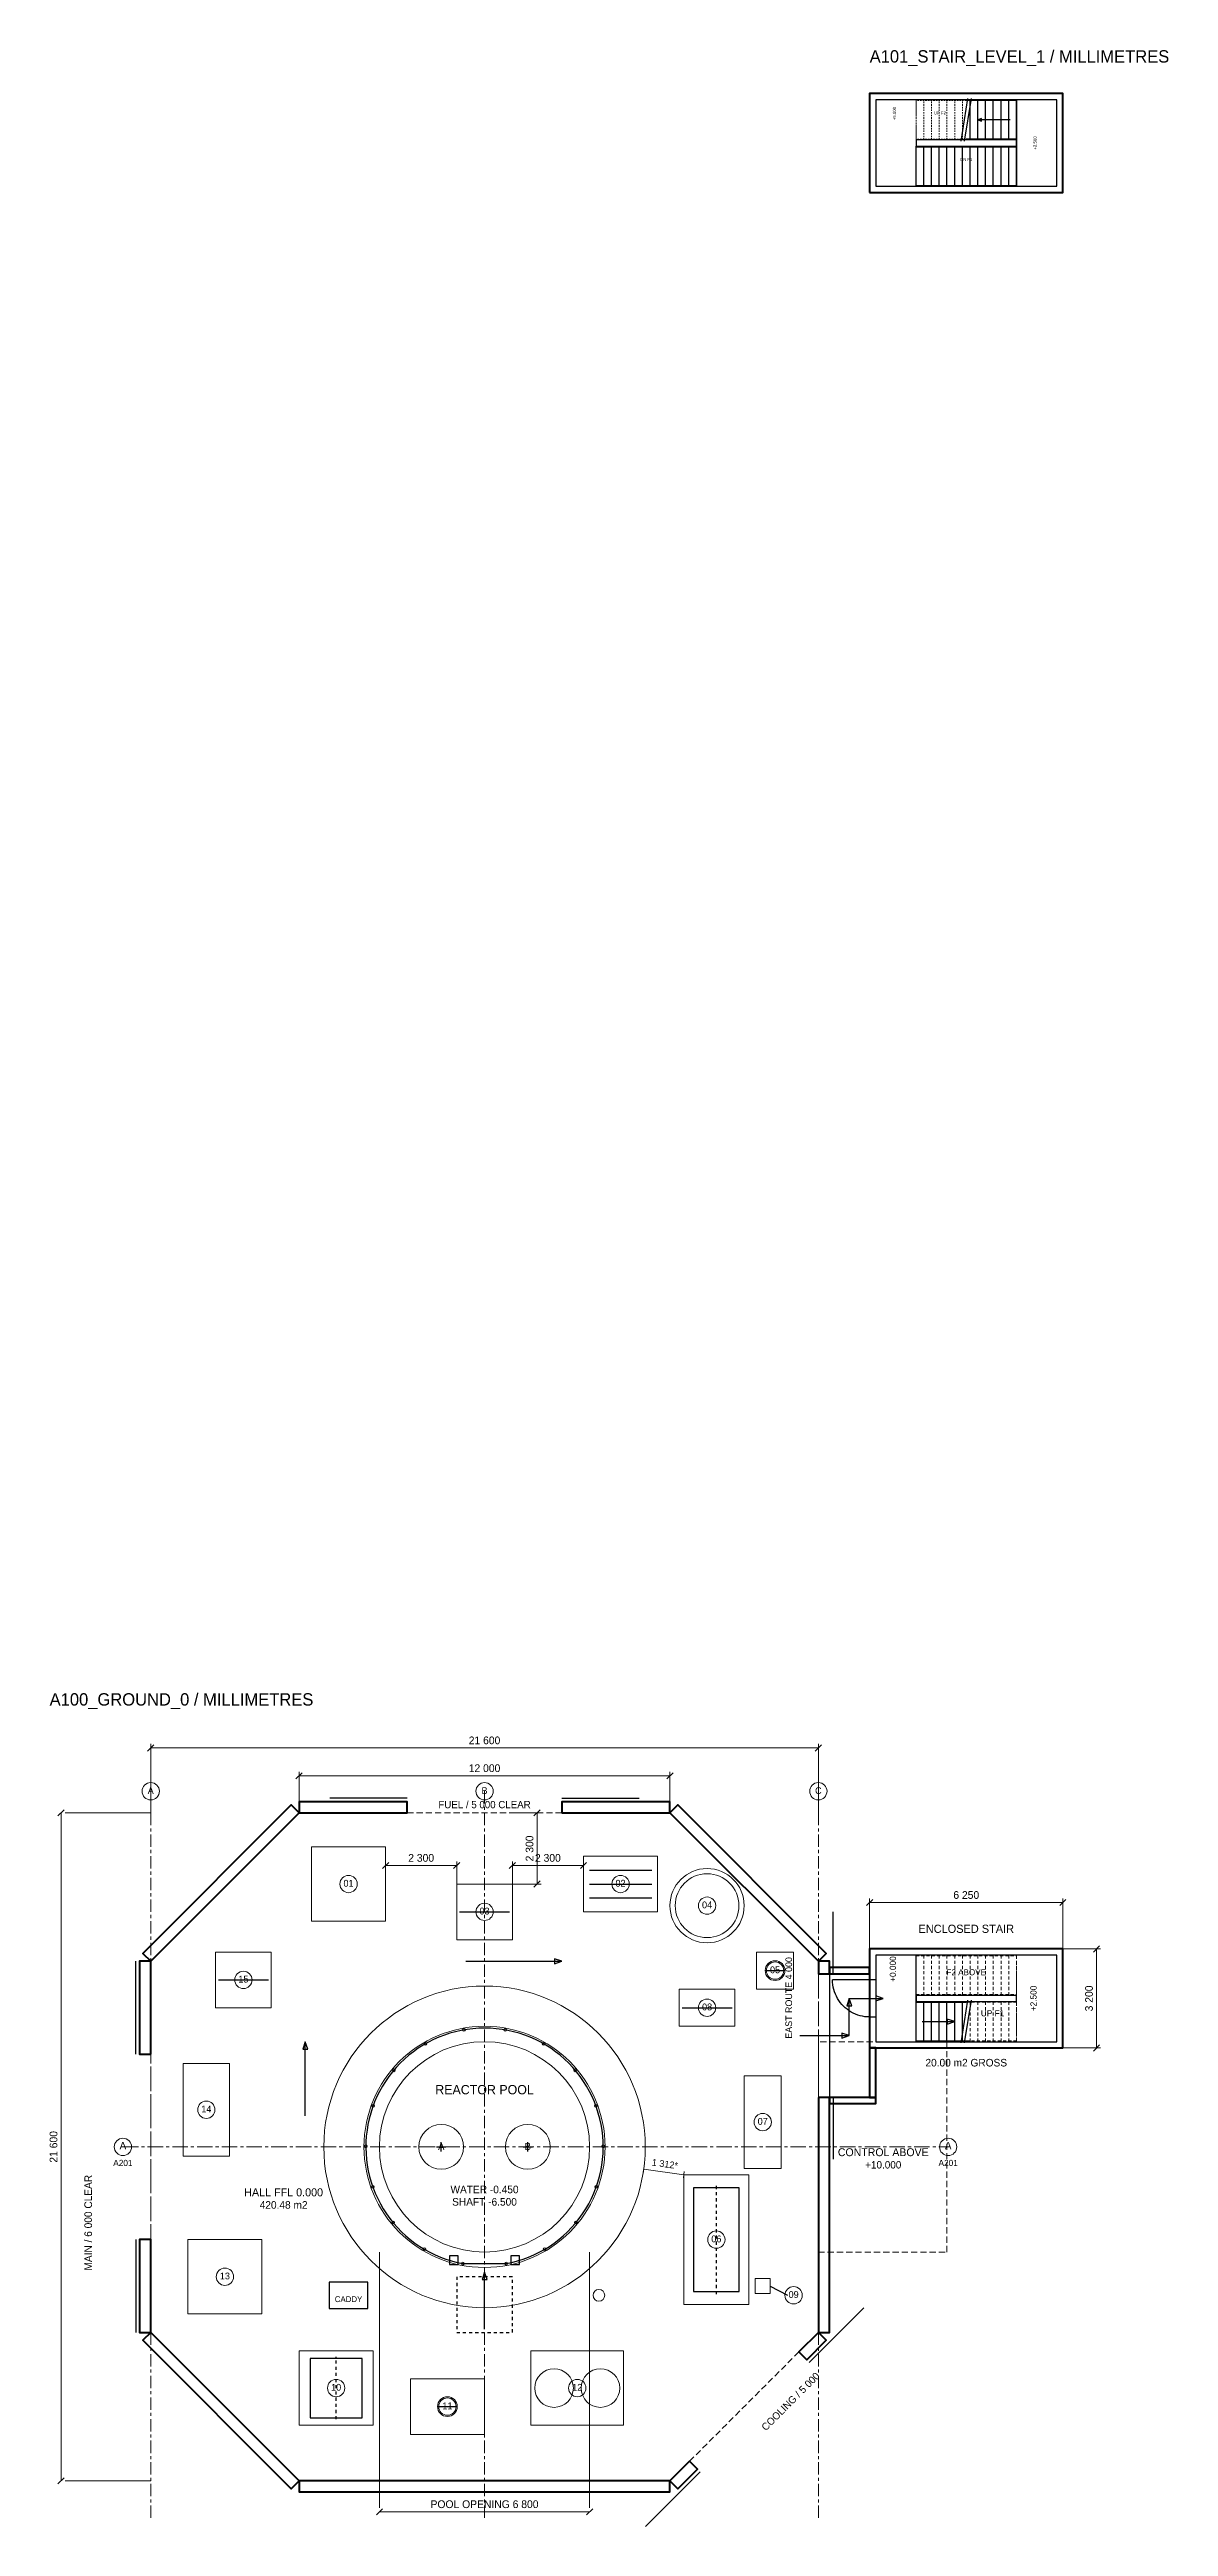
# Model space of a CAD drawing. Header units: millimetres. Extents: x -14174 to 142128, y -12275 to 248951.
# Drawn here: x -14074 to 22128, y -12275 to 67821 of the extents above; entities that cross this region are included whole.
import ezdxf
from ezdxf.enums import TextEntityAlignment as Align

# ---------------------------------------------------------------- set-up
doc = ezdxf.new("R2010")
doc.units = ezdxf.units.MM
for name, pattern in [('DASH_100_1.2_0.7', [190, 120, -70]), ('DASH_100_1_0.7', [170, 100, -70]), ('DASH_100_1_1', [200, 100, -100]), ('DASH_100_2_1', [300, 200, -100]), ('DASH_100_4_1_1_1', [700, 400, -100, 100, -100]), ('DASH_100_5_1_1_1', [800, 500, -100, 100, -100]), ('DASH_50_1.2_0.7', [95, 60, -35]), ('DASH_50_1_0.7', [85, 50, -35]), ('DASHED', [1.524, 1.27, -0.254])]:
    doc.linetypes.add(name, pattern=pattern)
for name, color, linetype, lineweight in [('A-ANNO', 7, 'Continuous', 18), ('A-DIMS', 8, 'Continuous', 13), ('A-DOOR', 7, 'Continuous', 25), ('A-EQUIP', 3, 'Continuous', 18), ('A-HIDDEN', 8, 'DASHED', 13), ('A-OUTLINE', 7, 'Continuous', 25), ('A-ROUTE', 30, 'Continuous', 25), ('A-WALL', 8, 'Continuous', 50)]:
    doc.layers.add(name, color=color, linetype=linetype, lineweight=lineweight)

msp = doc.modelspace()

# ---------------------------------------------------------------- texts
at = {"layer": 'A-ANNO'}
for s, p in [('A101_STAIR_LEVEL_1 / MILLIMETRES', (12460, 67400)), ('A100_GROUND_0 / MILLIMETRES', (-14070, 14270))]:
    msp.add_text(s, height=400, dxfattribs=at).set_placement(p)

# ---------------------------------------------------------------- blocks, each defined once
blk = doc.blocks.new('A100_GROUND_0')
at = {"layer": 'A-DIMS'}
for p, q in [((-10900, 12800), (-10700, 13000)), ((-10800, 10800), (-10800, 13030)), ((-10800, 12900), (10800, 12900)), ((10700, 12800), (10900, 13000)), ((10800, 10800), (10800, 13030)), ((-6100, 11900), (-5900, 12100)), ((-6000, 10800), (-6000, 12130)), ((5900, 11900), (6100, 12100)), ((6000, 10800), (6000, 12130)), ((-6000, 12000), (6000, 12000)), ((-13800, 10700), (-13600, 10900)), ((-13700, -10800), (-13700, 10800)), ((-10800, 10800), (-13570, 10800)), ((900, 10800), (1830, 10800)), ((1600, 10700), (1800, 10900)), ((1700, 8500), (1700, 10800)), ((-3300, 9000), (-3100, 9200)), ((-3200, 8500), (-3200, 9230)), ((-3200, 9100), (-900, 9100)), ((-1000, 9000), (-800, 9200)), ((-900, 8500), (-900, 9230)), ((800, 9000), (1000, 9200)), ((900, 8500), (900, 9230)), ((900, 9100), (3200, 9100)), ((3100, 9000), (3300, 9200)), ((3200, 8500), (3200, 9230)), ((900, 8500), (1830, 8500)), ((1600, 8400), (1800, 8600)), ((12460, 6400), (12460, 8030)), ((18710, 6400), (18710, 8030)), ((12360, 7800), (12560, 8000)), ((12460, 7900), (18710, 7900)), ((18610, 7800), (18810, 8000)), ((19700, 6300), (19900, 6500)), ((18710, 6400), (19930, 6400)), ((19800, 3200), (19800, 6400)), ((19700, 3100), (19900, 3300)), ((18710, 3200), (19930, 3200)), ((5164, -620), (5136, -818)), ((5150, -719), (6450, -900)), ((6464, -801), (6436, -999)), ((-3400, -3400), (-3400, -11670)), ((3400, -3400), (3400, -11670)), ((-13800, -10900), (-13600, -10700)), ((-10800, -10800), (-13570, -10800)), ((-3500, -11900), (-3300, -11700)), ((-3400, -11800), (3400, -11800)), ((3300, -11900), (3500, -11700))]:
    blk.add_line(p, q, dxfattribs=at)
at = {"layer": 'A-DOOR'}
blk.add_line((12460, 5400), (11260, 5400), dxfattribs=at)
at = {"layer": 'A-EQUIP'}
for points in [[(-5600, 7300), (-3200, 7300), (-3200, 9700), (-5600, 9700)], [(3200, 7600), (5600, 7600), (5600, 9400), (3200, 9400)], [(-900, 6700), (900, 6700), (900, 8500), (-900, 8500)], [(-8700, 4500), (-6900, 4500), (-6900, 6300), (-8700, 6300)], [(8800, 5100), (10000, 5100), (10000, 6300), (8800, 6300)], [(6300, 3900), (8100, 3900), (8100, 5100), (6300, 5100)], [(-9750, -300), (-8250, -300), (-8250, 2700), (-9750, 2700)], [(8400, -700), (9600, -700), (9600, 2300), (8400, 2300)], [(6450, -5100), (8550, -5100), (8550, -900), (6450, -900)], [(-9600, -5400), (-7200, -5400), (-7200, -3000), (-9600, -3000)], [(8760, -4740), (9240, -4740), (9240, -4260), (8760, -4260)], [(-6000, -9000), (-3600, -9000), (-3600, -6600), (-6000, -6600)], [(1500, -9000), (4500, -9000), (4500, -6600), (1500, -6600)], [(-2400, -9300), (0, -9300), (0, -7500), (-2400, -7500)]]:
    blk.add_lwpolyline(points, close=True, dxfattribs=at)
for centre, radius in [((-10800, 11500), 280), ((0, 11500), 280), ((10800, 11500), 280), ((7200, 7800), 1200), ((7200, 7800), 1032), ((-4400, 8500), 280), ((4400, 8500), 280), ((7200, 7800), 280), ((0, 7600), 280), ((-7800, 5400), 280), ((9400, 5700), 320), ((9400, 5700), 280), ((0, 0), 5200), ((7200, 4500), 280), ((0, 0), 3900), ((0, 0), 3400), ((-1915, 3329), 45), ((-665, 3782), 45), ((665, 3782), 45), ((1915, 3329), 45), ((-2935, 2476), 45), ((2935, 2476), 45), ((-9000, 1200), 280), ((-3604, 1326), 45), ((3604, 1326), 45), ((9000, 800), 280), ((-11700, 0), 280), ((-3840, 18), 45), ((-1400, 0), 725), ((1400, 0), 725), ((3840, 18), 45), ((15000, 0), 280), ((-3616, -1293), 45), ((3616, -1293), 45), ((-2958, -2448), 45), ((2958, -2448), 45), ((7500, -3000), 280), ((-8400, -4200), 280), ((-1946, -3311), 45), ((-700, -3776), 45), ((700, -3776), 45), ((1946, -3311), 45), ((3700, -4800), 190), ((10000, -4800), 280), ((2250, -7800), 624), ((3750, -7800), 624), ((-4800, -7800), 280), ((3000, -7800), 280), ((-1200, -8400), 320), ((-1200, -8400), 280)]:
    blk.add_circle(centre, radius, dxfattribs=at)
at = {"layer": 'A-HIDDEN', "linetype": 'DASH_100_4_1_1_1'}
for p, q in [((-10800, -12000), (-10800, 11500)), ((0, -12000), (0, 11500)), ((10800, -12000), (10800, 11500))]:
    blk.add_line(p, q, dxfattribs=at)
at = {"layer": 'A-HIDDEN', "linetype": 'DASH_100_2_1'}
for p, q in [((-2500, 10800), (2500, 10800)), ((10800, 5600), (10800, 1600)), ((-10800, -3000), (-10800, 3000)), ((10168, -6632), (6632, -10168))]:
    blk.add_line(p, q, dxfattribs=at)
at = {"layer": 'A-HIDDEN', "linetype": 'DASH_100_1_0.7'}
for p, q in [((13960, 4900), (13960, 6200)), ((13960, 6175), (17210, 6175)), ((14210, 4900), (14210, 6200)), ((14460, 4900), (14460, 6200)), ((14710, 4900), (14710, 6200)), ((14960, 4900), (14960, 6200)), ((15210, 4900), (15210, 6200)), ((15460, 4900), (15460, 6200)), ((15710, 4900), (15710, 6200)), ((15960, 4900), (15960, 6200)), ((16210, 4900), (16210, 6200)), ((16460, 4900), (16460, 6200)), ((16710, 4900), (16710, 6200)), ((16960, 4900), (16960, 6200)), ((17210, 4900), (17210, 6200)), ((13960, 4925), (17210, 4925)), ((15585, 4675), (17210, 4675)), ((15710, 3400), (15710, 4700)), ((15960, 3400), (15960, 4700)), ((16210, 3400), (16210, 4700)), ((16460, 3400), (16460, 4700)), ((16710, 3400), (16710, 4700)), ((16960, 3400), (16960, 4700)), ((17210, 3400), (17210, 4700)), ((15585, 3425), (17210, 3425))]:
    blk.add_line(p, q, dxfattribs=at)
at = {"layer": 'A-HIDDEN', "linetype": 'DASH_100_1_1'}
blk.add_line((12460, 5400), (12460, 4200), dxfattribs=at)
at = {"layer": 'A-HIDDEN', "linetype": 'DASH_100_5_1_1_1'}
blk.add_line((-11700, 0), (15000, 0), dxfattribs=at)
at = {"layer": 'A-HIDDEN', "linetype": 'DASH_100_1.2_0.7'}
blk.add_lwpolyline([(17210, 3400), (18510, 3400), (18510, 6200), (17210, 6200)], close=True, dxfattribs=at)
at = {"layer": 'A-HIDDEN', "linetype": 'DASH_100_2_1'}
blk.add_lwpolyline([(10800, -3400), (14960, -3400), (14960, 3400), (10800, 3400)], close=True, dxfattribs=at)
at = {"layer": 'A-OUTLINE'}
for p, q in [((-2500, 11280), (-5000, 11280)), ((2500, 11280), (5000, 11280)), ((3392, 8950), (5408, 8950)), ((3392, 8500), (5408, 8500)), ((3392, 8050), (5408, 8050)), ((-810, 7600), (810, 7600)), ((11280, 5600), (11280, 7600)), ((-11280, 3000), (-11280, 6000)), ((9080, 5700), (9720, 5700)), ((-8610, 5400), (-6990, 5400)), ((6390, 4500), (8010, 4500)), ((13960, 3400), (13960, 4700)), ((13960, 4675), (15585, 4675)), ((14210, 3400), (14210, 4700)), ((14460, 3400), (14460, 4700)), ((14710, 3400), (14710, 4700)), ((14960, 3400), (14960, 4700)), ((15210, 3400), (15210, 4700)), ((15420, 3360), (15640, 4740)), ((15460, 3400), (15460, 4700)), ((15530, 3360), (15750, 4740)), ((13960, 3425), (15585, 3425)), ((11280, 1600), (11280, -400)), ((-1550, 0), (-1250, 0)), ((-1400, -150), (-1400, 150)), ((1250, 0), (1550, 0)), ((1400, -150), (1400, 150)), ((-11280, -3000), (-11280, -6000)), ((-700, -3775), (700, -3775)), ((9240, -4500), (9800, -4800)), ((10507, -6972), (12275, -5204)), ((-1520, -8400), (-880, -8400)), ((6972, -10507), (5204, -12275))]:
    blk.add_line(p, q, dxfattribs=at)
at = {"layer": 'A-OUTLINE', "linetype": 'DASH_100_1_1'}
for p, q in [((7500, -4764), (7500, -1236)), ((-4800, -8808), (-4800, -6792))]:
    blk.add_line(p, q, dxfattribs=at)
at = {"layer": 'A-OUTLINE'}
for points in [[(12660, 3400), (18510, 3400), (18510, 6200), (12660, 6200)], [(12660, 3400), (13960, 3400), (13960, 6200), (12660, 6200)], [(11160, 1600), (12460, 1600), (12460, 5600), (11160, 5600)], [(12450, 4200), (12670, 4200), (12670, 5400), (12450, 5400)], [(13960, 4700), (17210, 4700), (17210, 4900), (13960, 4900)], [(6765, -4680), (8235, -4680), (8235, -1320), (6765, -1320)], [(-1130, -3800), (-850, -3800), (-850, -3520), (-1130, -3520)], [(850, -3800), (1130, -3800), (1130, -3520), (850, -3520)], [(-5025, -5225), (-3775, -5225), (-3775, -4375), (-5025, -4375)], [(-5640, -8760), (-3960, -8760), (-3960, -6840), (-5640, -6840)]]:
    blk.add_lwpolyline(points, close=True, dxfattribs=at)
for points in [[(12460, 4200), (12382, 4203), (12303, 4210), (12226, 4223), (12149, 4241), (12074, 4264), (12001, 4291), (11929, 4324), (11860, 4361), (11793, 4402), (11729, 4448), (11669, 4498), (11611, 4551), (11558, 4609), (11508, 4669), (11462, 4733), (11421, 4800), (11384, 4869), (11351, 4941), (11324, 5014), (11301, 5089), (11283, 5166), (11270, 5243), (11263, 5322), (11260, 5400)], [(700, -3776), (885, -3737), (1068, -3688), (1249, -3631), (1426, -3565), (1600, -3491), (1770, -3408), (1936, -3316), (2097, -3217), (2253, -3109), (2404, -2995), (2548, -2873), (2687, -2743), (2819, -2608), (2944, -2466), (3062, -2318), (3172, -2164), (3275, -2005), (3370, -1841), (3457, -1673), (3535, -1500), (3604, -1324), (3665, -1145), (3717, -963), (3760, -779), (3794, -592), (3819, -405), (3834, -216), (3840, -27), (3837, 163), (3824, 351), (3802, 540), (3771, 726), (3730, 911), (3681, 1094), (3623, 1274), (3555, 1451), (3479, 1624), (3395, 1794), (3303, 1959), (3202, 2119), (3094, 2275), (2978, 2424), (2855, 2568), (2725, 2706), (2588, 2837), (2445, 2961), (2296, 3078), (2142, 3187), (1982, 3289), (1818, 3383), (1649, 3468), (1476, 3545), (1299, 3614), (1119, 3673), (937, 3724), (752, 3766), (566, 3798), (378, 3821), (189, 3835), (0, 3840), (-189, 3835), (-378, 3821), (-566, 3798), (-752, 3766), (-937, 3724), (-1119, 3673), (-1299, 3614), (-1476, 3545), (-1649, 3468), (-1818, 3383), (-1982, 3289), (-2142, 3187), (-2296, 3078), (-2445, 2961), (-2588, 2837), (-2725, 2706), (-2855, 2568), (-2978, 2424), (-3094, 2275), (-3202, 2119), (-3303, 1959), (-3395, 1794), (-3479, 1624), (-3555, 1451), (-3623, 1274), (-3681, 1094), (-3730, 911), (-3771, 726), (-3802, 540), (-3824, 351), (-3837, 163), (-3840, -27), (-3834, -216), (-3819, -405), (-3794, -592), (-3760, -779), (-3717, -963), (-3665, -1145), (-3604, -1324), (-3535, -1500), (-3457, -1673), (-3370, -1841), (-3275, -2005), (-3172, -2164), (-3062, -2318), (-2944, -2466), (-2819, -2608), (-2687, -2743), (-2548, -2873), (-2404, -2995), (-2253, -3109), (-2097, -3217), (-1936, -3316), (-1770, -3408), (-1600, -3491), (-1426, -3565), (-1249, -3631), (-1068, -3688), (-885, -3737), (-700, -3776)]]:
    blk.add_lwpolyline(points, dxfattribs=at)
at = {"layer": 'A-ROUTE'}
for p, q in [((-600, 6000), (2500, 6000)), ((11800, 3600), (11800, 4800)), ((11800, 4800), (12900, 4800)), ((14160, 4050), (15210, 4050)), ((-5800, 1000), (-5800, 3400)), ((10200, 3600), (11800, 3600)), ((0, -5900), (0, -4050))]:
    blk.add_line(p, q, dxfattribs=at)
for points in [[(2500, 6000), (2260, 6080), (2260, 5920)], [(12900, 4800), (12660, 4880), (12660, 4720)], [(11800, 4800), (11720, 4560), (11880, 4560)], [(15210, 4050), (14970, 4130), (14970, 3970)], [(-5800, 3400), (-5880, 3160), (-5720, 3160)], [(11800, 3600), (11560, 3680), (11560, 3520)], [(0, -4050), (-80, -4290), (80, -4290)]]:
    blk.add_lwpolyline(points, close=True, dxfattribs=at)
at = {"layer": 'A-ROUTE', "linetype": 'DASH_100_1_1'}
blk.add_lwpolyline([(-900, -6000), (900, -6000), (900, -4200), (-900, -4200)], close=True, dxfattribs=at)
at = {"layer": 'A-WALL'}
for points in [[(-10800, 6000), (-6000, 10800), (-6255, 11055), (-11055, 6255)], [(-6000, 10800), (-2500, 10800), (-2500, 11160), (-6000, 11160)], [(2500, 10800), (6000, 10800), (6000, 11160), (2500, 11160)], [(6000, 10800), (10800, 6000), (11055, 6255), (6255, 11055)], [(-10800, 3000), (-10800, 6000), (-11160, 6000), (-11160, 3000)], [(10800, 6000), (10800, 5600), (11160, 5600), (11160, 6000)], [(11160, 5600), (12460, 5600), (12460, 5800), (11160, 5800)], [(12460, 3200), (18710, 3200), (18710, 6400), (12460, 6400)], [(12460, 1600), (12660, 1600), (12660, 3200), (12460, 3200)], [(10800, 1600), (10800, -6000), (11160, -6000), (11160, 1600)], [(11160, 1400), (12660, 1400), (12660, 1600), (11160, 1600)], [(-10800, -6000), (-10800, -3000), (-11160, -3000), (-11160, -6000)], [(-6000, -10800), (-10800, -6000), (-11055, -6255), (-6255, -11055)], [(10800, -6000), (10168, -6632), (10422, -6887), (11055, -6255)], [(6632, -10168), (6000, -10800), (6255, -11055), (6887, -10422)], [(6000, -10800), (-6000, -10800), (-6000, -11160), (6000, -11160)]]:
    blk.add_lwpolyline(points, close=True, dxfattribs=at)
at = {"layer": 'A-ANNO'}
for s, height, p in [('21 600', 250, (0, 13020)), ('12 000', 250, (0, 12120)), ('A', 220, (-10800, 11410)), ('B', 220, (0, 11410)), ('C', 220, (10800, 11410)), ('FUEL / 5 000 CLEAR', 235, (0, 10950)), ('2 300', 250, (-2050, 9220)), ('2 300', 250, (2050, 9220)), ('01', 220, (-4400, 8415)), ('02', 220, (4400, 8415)), ('6 250', 250, (15585, 8020)), ('03', 220, (0, 7515)), ('04', 220, (7200, 7715)), ('ENCLOSED STAIR', 265, (15585, 6920)), ('05', 220, (9400, 5615)), ('F2 ABOVE', 195, (15585, 5550)), ('15', 220, (-7800, 5315)), ('08', 220, (7200, 4415)), ('UP F1', 200, (16435, 4220)), ('20.00 m2 GROSS', 245, (15585, 2600)), ('REACTOR POOL', 300, (0, 1700)), ('14', 220, (-9000, 1115)), ('07', 220, (9000, 715)), ('A', 245, (-11700, -85)), ('A', 230, (-1400, -100)), ('B', 230, (1400, -100)), ('A', 245, (15000, -85)), ('A201', 200, (-11700, -620)), ('CONTROL ABOVE', 255, (12900, -300)), ('+10.000', 240, (12900, -700)), ('A201', 200, (15000, -620)), ('HALL FFL 0.000', 260, (-6500, -1600)), ('WATER -0.450', 245, (0, -1500)), ('420.48 m2', 245, (-6500, -2000)), ('SHAFT -6.500', 245, (0, -1900)), ('06', 220, (7500, -3085)), ('13', 220, (-8400, -4285)), ('09', 220, (10000, -4885)), ('CADDY', 190, (-4400, -5020)), ('10', 220, (-4800, -7885)), ('12', 220, (3000, -7885)), ('11', 220, (-1200, -8485)), ('POOL OPENING 6 800', 250, (0, -11680))]:
    blk.add_text(s, height=height, dxfattribs=at).set_placement(p, align=Align.CENTER)
for s, height, rotation, p in [('2 300', 250, 90, (1580, 9650)), ('+0.000', 200, 90, (13310, 5750)), ('+2.500', 200, 90, (17860, 4800)), ('3 200', 250, 90, (19680, 4800)), ('21 600', 250, 90, (-13820, 0)), ('1 312*', 220, -7.94347, (5821, -661))]:
    blk.add_text(s, height=height, rotation=rotation, dxfattribs=at).set_placement(p, align=Align.CENTER)
for s, height, rotation, p in [('EAST ROUTE 4 000', 215, 90, (9950, 3500)), ('MAIN / 6 000 CLEAR', 245, 90, (-12700, -4000)), ('COOLING / 5 000', 235, 45, (9100, -9200))]:
    blk.add_text(s, height=height, rotation=rotation, dxfattribs=at).set_placement(p)
blk = doc.blocks.new('A101_STAIR_LEVEL_1')
at = {"layer": 'A-HIDDEN', "linetype": 'DASH_50_1_0.7'}
for p, q in [((13960, 4900), (13960, 6200)), ((15585, 6175), (13960, 6175)), ((14210, 4900), (14210, 6200)), ((14460, 4900), (14460, 6200)), ((14710, 4900), (14710, 6200)), ((14960, 4900), (14960, 6200)), ((15210, 4900), (15210, 6200)), ((15460, 4900), (15460, 6200)), ((15585, 4925), (13960, 4925))]:
    blk.add_line(p, q, dxfattribs=at)
at = {"layer": 'A-HIDDEN', "linetype": 'DASH_50_1.2_0.7'}
blk.add_lwpolyline([(12660, 3400), (13960, 3400), (13960, 6200), (12660, 6200)], close=True, dxfattribs=at)
at = {"layer": 'A-OUTLINE'}
for p, q in [((15420, 4860), (15640, 6240)), ((15530, 4860), (15750, 6240)), ((17210, 6175), (15585, 6175)), ((15710, 4900), (15710, 6200)), ((15960, 4900), (15960, 6200)), ((16210, 4900), (16210, 6200)), ((16460, 4900), (16460, 6200)), ((16710, 4900), (16710, 6200)), ((16960, 4900), (16960, 6200)), ((17210, 4900), (17210, 6200)), ((17210, 4925), (15585, 4925)), ((13960, 3400), (13960, 4700)), ((13960, 4675), (17210, 4675)), ((14210, 3400), (14210, 4700)), ((14460, 3400), (14460, 4700)), ((14710, 3400), (14710, 4700)), ((14960, 3400), (14960, 4700)), ((15210, 3400), (15210, 4700)), ((15460, 3400), (15460, 4700)), ((15710, 3400), (15710, 4700)), ((15960, 3400), (15960, 4700)), ((16210, 3400), (16210, 4700)), ((16460, 3400), (16460, 4700)), ((16710, 3400), (16710, 4700)), ((16960, 3400), (16960, 4700)), ((17210, 3400), (17210, 4700)), ((13960, 3425), (17210, 3425))]:
    blk.add_line(p, q, dxfattribs=at)
for points in [[(12660, 3400), (18510, 3400), (18510, 6200), (12660, 6200)], [(17210, 3400), (18510, 3400), (18510, 6200), (17210, 6200)], [(13960, 4700), (17210, 4700), (17210, 4900), (13960, 4900)]]:
    blk.add_lwpolyline(points, close=True, dxfattribs=at)
at = {"layer": 'A-ROUTE'}
blk.add_line((17010, 5550), (15960, 5550), dxfattribs=at)
blk.add_lwpolyline([(15960, 5550), (16080, 5510), (16080, 5590)], close=True, dxfattribs=at)
at = {"layer": 'A-WALL'}
blk.add_lwpolyline([(12460, 3200), (18710, 3200), (18710, 6400), (12460, 6400)], close=True, dxfattribs=at)
at = {"layer": 'A-ANNO'}
for s, p in [('+5.000', (13310, 5750)), ('+2.500', (17860, 4800))]:
    blk.add_text(s, height=100, rotation=90, dxfattribs=at).set_placement(p, align=Align.CENTER)
for s, height, p in [('UP F2', 100, (14735, 5720)), ('DN F1', 97.5, (15585, 4220))]:
    blk.add_text(s, height=height, dxfattribs=at).set_placement(p, align=Align.CENTER)

# ---------------------------------------------------------------- block references
for name, p in [('A101_STAIR_LEVEL_1', (0, 60000)), ('A100_GROUND_0', (0, 0))]:
    msp.add_blockref(name, p)

msp.set_redraw_order([(e.dxf.handle, doc.entitydb.next_handle()) for e in msp.query("TEXT MTEXT ATTDEF DIMENSION ARC_DIMENSION")])  # texts and dimensions are drawn at this point

doc.saveas('drawing.dxf')
